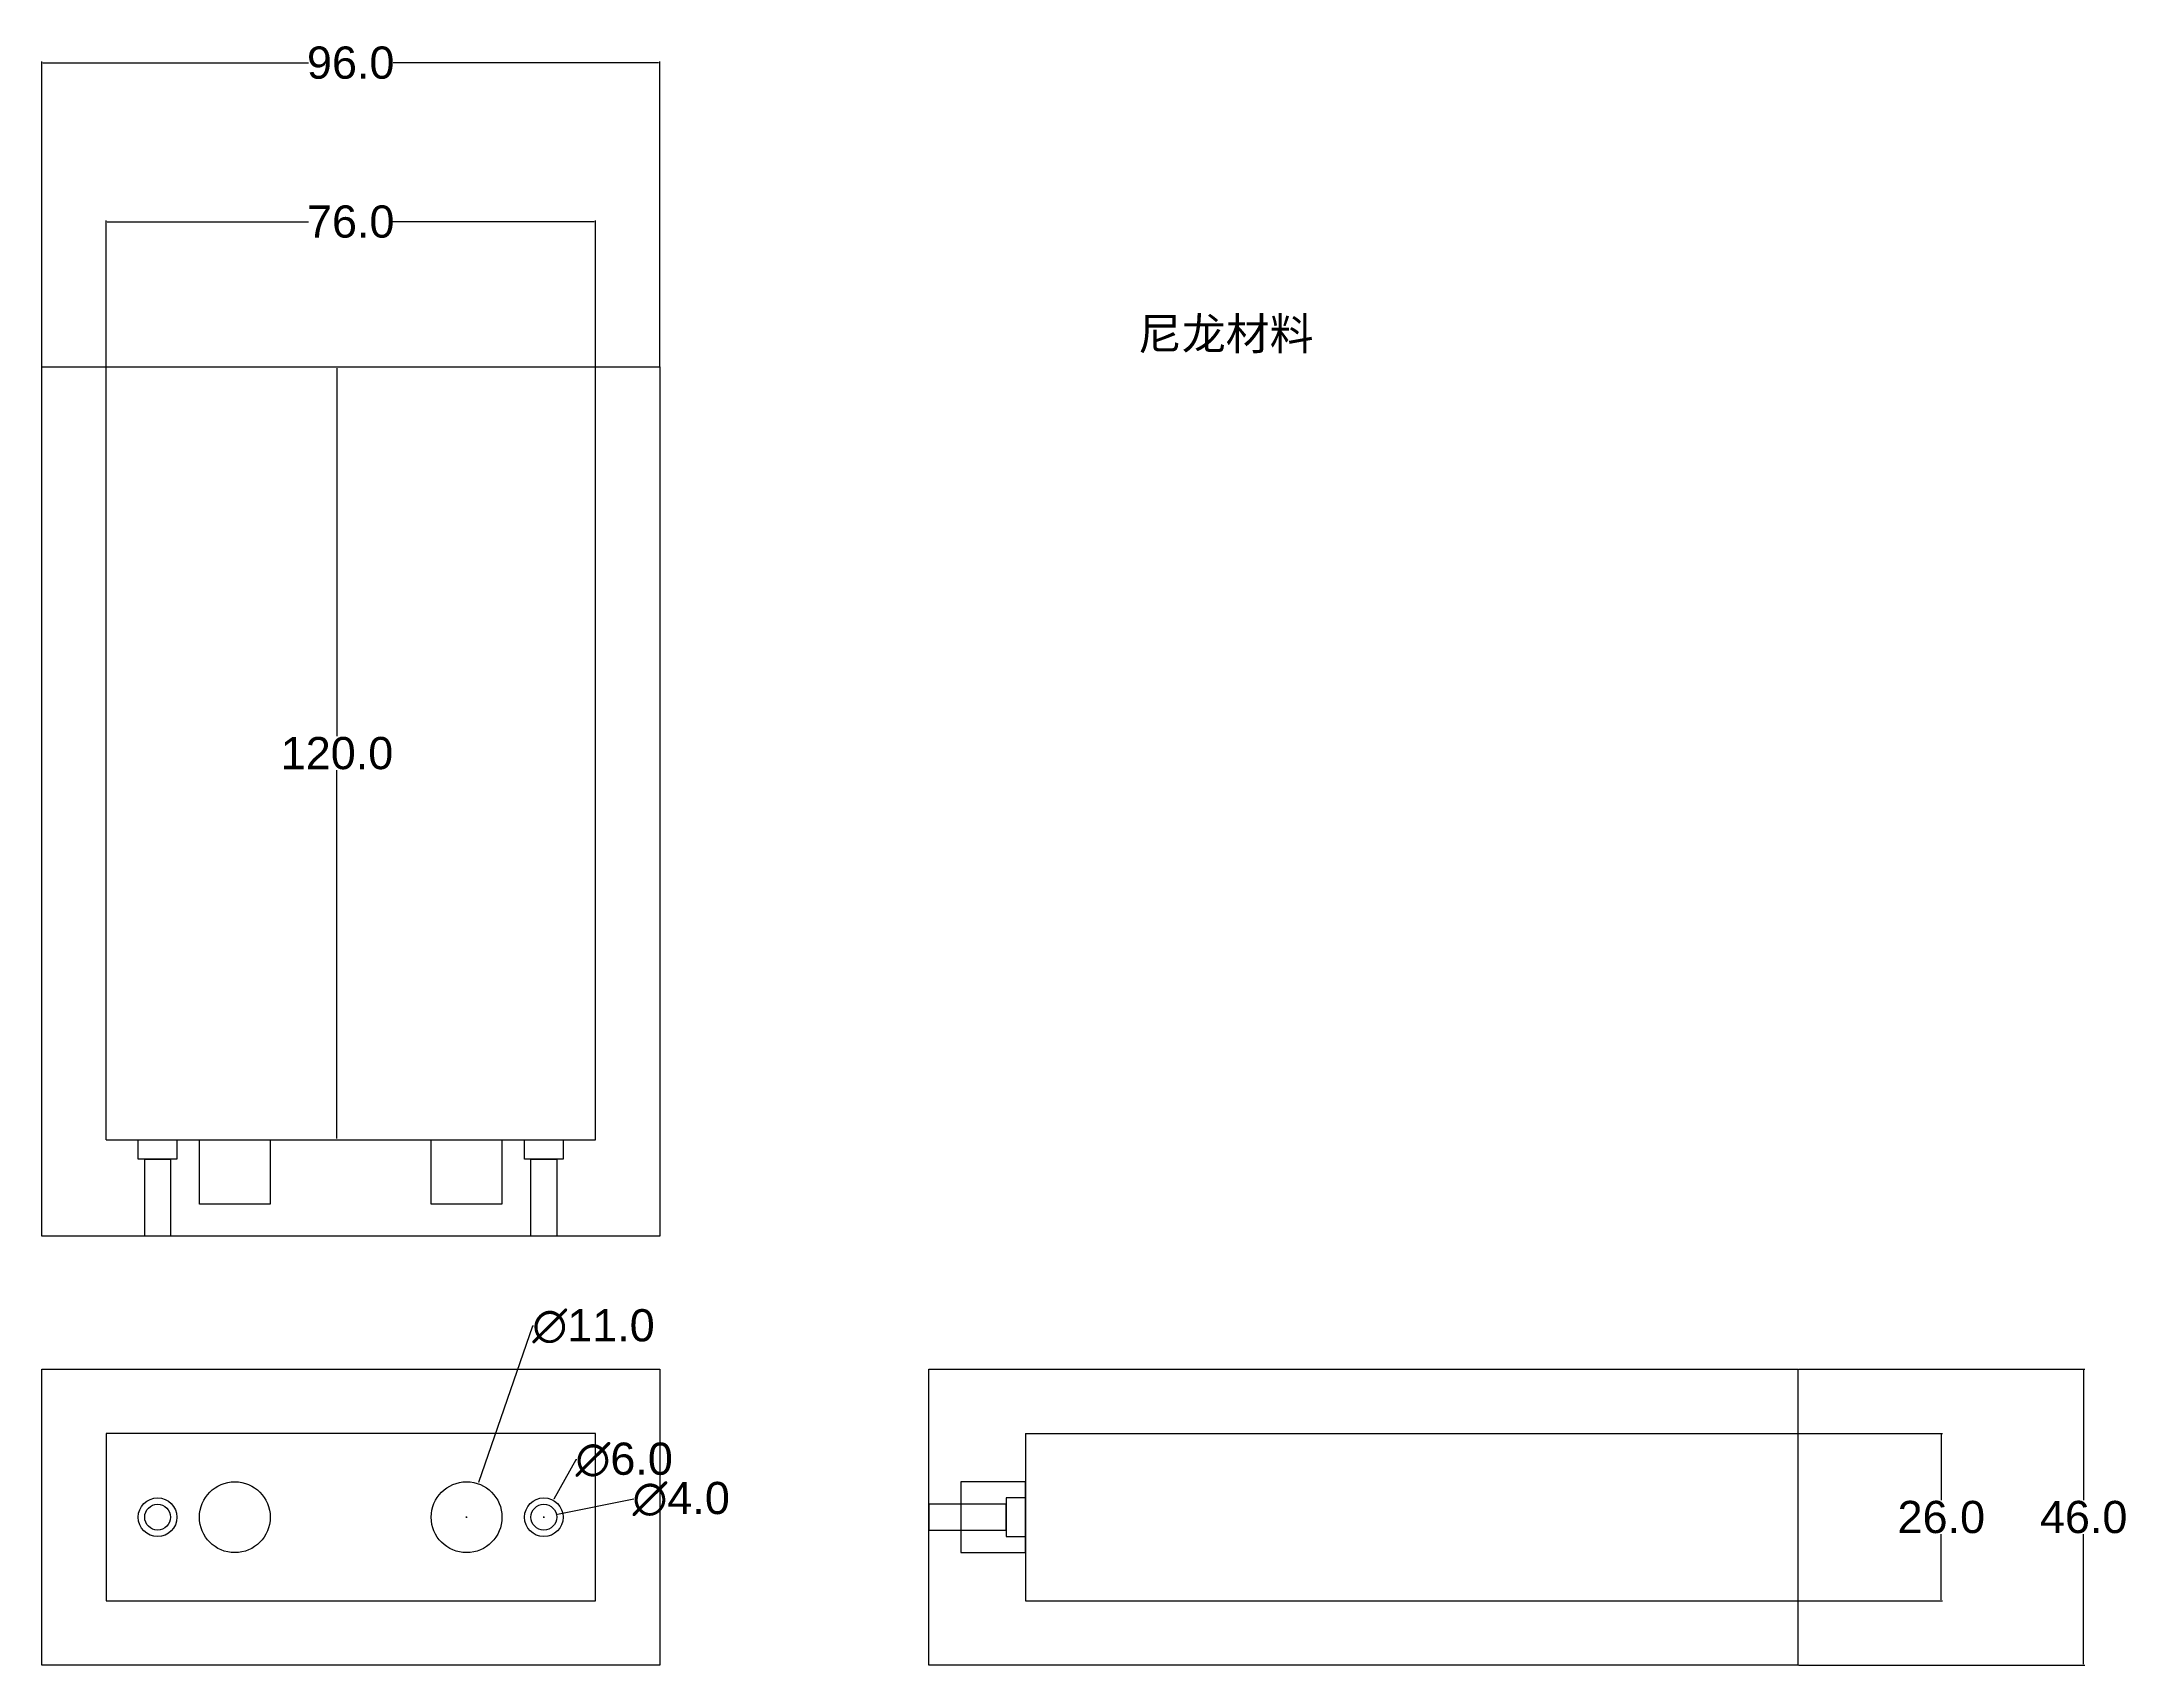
# Model space of a CAD drawing. Header units: inches. Extents: x 40 to 364, y 14 to 266.
import ezdxf

# ---------------------------------------------------------------- set-up
doc = ezdxf.new("R2010")
doc.units = ezdxf.units.IN
doc.header["$MEASUREMENT"] = 0
doc.styles.get("Standard").update_dxf_attribs({"font": 'arial.ttf'})
doc.styles.add('样式 1', font='arial.ttf', dxfattribs={"height": 5})
doc.dimstyles.get("Standard").update_dxf_attribs({"dimtxt": 0.18, "dimasz": 0.18, "dimexe": 0.18, "dimexo": 0.0625, "dimgap": 0.09, "dimtad": 0, "dimtih": 1, "dimtoh": 1, "dimdec": 1, "dimzin": 0, "dimdsep": 46, "dimtxsty": 'Standard', "dimcen": 0.09, "dimadec": 0, "dimazin": 0, "dimtfac": 1, "dimtdec": 1, "dimtofl": 0, "dimtmove": 0, "dimatfit": 3, "dimfxl": 1, "dimtolj": 1, "dimtzin": 0, "dimarcsym": 0})

# ---------------------------------------------------------------- blocks, each defined once
blk = doc.blocks.new('*D5')
at = {"color": 0, "lineweight": -2, "transparency": 16777216}
for p, q in [((40.4, 215.6), (40.4, 262.94)), ((40.58, 262.76), (81.82, 262.76)), ((136.22, 262.76), (94.97, 262.76)), ((136.4, 215.6), (136.4, 262.94))]:
    blk.add_line(p, q, dxfattribs=at)
at = {"color": 0, "transparency": 16777216}
for points in [[(40.58, 262.79), (40.58, 262.73), (40.4, 262.76)], [(136.22, 262.79), (136.22, 262.73), (136.4, 262.76)]]:
    blk.add_solid(points, dxfattribs=at)
at = {"layer": 'Defpoints', "color": 0, "transparency": 16777216}
for p in [(136.4, 262.76), (40.4, 215.54), (136.4, 215.54)]:
    blk.add_point(p, dxfattribs=at)
at = {"color": 0, "transparency": 16777216, "insert": (88.4, 262.76), "char_height": 5, "attachment_point": 5, "style": '样式 1'}
blk.add_mtext('\\A1;96.0', dxfattribs=at)
blk = doc.blocks.new('*D6')
at = {"color": 0, "lineweight": -2, "transparency": 16777216}
for p, q in [((50.4, 215.6), (50.4, 238.26)), ((50.58, 238.08), (81.84, 238.08)), ((126.22, 238.08), (94.95, 238.08)), ((126.4, 215.6), (126.4, 238.26))]:
    blk.add_line(p, q, dxfattribs=at)
at = {"color": 0, "transparency": 16777216}
for points in [[(50.58, 238.11), (50.58, 238.05), (50.4, 238.08)], [(126.22, 238.11), (126.22, 238.05), (126.4, 238.08)]]:
    blk.add_solid(points, dxfattribs=at)
at = {"layer": 'Defpoints', "color": 0, "transparency": 16777216}
for p in [(126.4, 238.08), (50.4, 215.54), (126.4, 215.54)]:
    blk.add_point(p, dxfattribs=at)
at = {"color": 0, "transparency": 16777216, "insert": (88.4, 238.08), "char_height": 5, "attachment_point": 5, "style": '样式 1'}
blk.add_mtext('\\A1;76.0', dxfattribs=at)
blk = doc.blocks.new('*D9')
at = {"color": 0, "lineweight": -2, "transparency": 16777216}
for p, q in [((313.27, 49.92), (335.66, 49.92)), ((335.48, 49.74), (335.48, 39.57)), ((335.48, 24.1), (335.48, 34.28)), ((313.27, 23.92), (335.66, 23.92))]:
    blk.add_line(p, q, dxfattribs=at)
at = {"color": 0, "transparency": 16777216}
for points in [[(335.45, 49.74), (335.51, 49.74), (335.48, 49.92)], [(335.45, 24.1), (335.51, 24.1), (335.48, 23.92)]]:
    blk.add_solid(points, dxfattribs=at)
at = {"layer": 'Defpoints', "color": 0, "transparency": 16777216}
for p in [(313.2, 49.92), (313.2, 23.92), (335.48, 23.92)]:
    blk.add_point(p, dxfattribs=at)
at = {"color": 0, "transparency": 16777216, "insert": (335.48, 36.92), "char_height": 5, "attachment_point": 5, "style": '样式 1'}
blk.add_mtext('\\A1;26.0', dxfattribs=at)
blk = doc.blocks.new('*D10')
at = {"color": 0, "lineweight": -2, "transparency": 16777216}
for p, q in [((313.27, 59.92), (357.77, 59.92)), ((357.59, 59.74), (357.59, 39.57)), ((357.59, 14.1), (357.59, 34.28)), ((313.27, 13.92), (357.77, 13.92))]:
    blk.add_line(p, q, dxfattribs=at)
at = {"color": 0, "transparency": 16777216}
for points in [[(357.56, 59.74), (357.62, 59.74), (357.59, 59.92)], [(357.56, 14.1), (357.62, 14.1), (357.59, 13.92)]]:
    blk.add_solid(points, dxfattribs=at)
at = {"layer": 'Defpoints', "color": 0, "transparency": 16777216}
for p in [(313.2, 59.92), (313.2, 13.92), (357.59, 13.92)]:
    blk.add_point(p, dxfattribs=at)
at = {"color": 0, "transparency": 16777216, "insert": (357.59, 36.92), "char_height": 5, "attachment_point": 5, "style": '样式 1'}
blk.add_mtext('\\A1;46.0', dxfattribs=at)
blk = doc.blocks.new('*D11')
at = {"color": 0, "lineweight": -2, "transparency": 16777216}
for p, q in [((116.64, 66.56), (108.25, 42.29)), ((116.82, 66.56), (116.64, 66.56)), ((106.31, 36.92), (106.49, 36.92)), ((106.4, 36.83), (106.4, 37.01))]:
    blk.add_line(p, q, dxfattribs=at)
at = {"color": 0, "transparency": 16777216}
blk.add_solid([(108.23, 42.3), (108.28, 42.28), (108.2, 42.12)], dxfattribs=at)
at = {"layer": 'Defpoints', "color": 0, "transparency": 16777216}
for p in [(108.2, 42.12), (104.6, 31.73)]:
    blk.add_point(p, dxfattribs=at)
at = {"color": 0, "transparency": 16777216, "insert": (126.12, 66.56), "char_height": 5, "attachment_point": 5, "style": '样式 1'}
blk.add_mtext('\\A1;∅11.0', dxfattribs=at)
blk = doc.blocks.new('*D12')
at = {"color": 0, "lineweight": -2, "transparency": 16777216}
for p, q in [((123.35, 45.84), (119.94, 39.7)), ((123.53, 45.84), (123.35, 45.84)), ((118.31, 36.92), (118.49, 36.92)), ((118.4, 36.83), (118.4, 37.01))]:
    blk.add_line(p, q, dxfattribs=at)
at = {"color": 0, "transparency": 16777216}
blk.add_solid([(119.92, 39.72), (119.97, 39.69), (119.85, 39.55)], dxfattribs=at)
at = {"layer": 'Defpoints', "color": 0, "transparency": 16777216}
for p in [(119.85, 39.55), (116.94, 34.3)]:
    blk.add_point(p, dxfattribs=at)
at = {"color": 0, "transparency": 16777216, "insert": (130.88, 45.84), "char_height": 5, "attachment_point": 5, "style": '样式 1'}
blk.add_mtext('\\A1;∅6.0', dxfattribs=at)
blk = doc.blocks.new('*D13')
at = {"color": 0, "lineweight": -2, "transparency": 16777216}
for p, q in [((132.39, 39.74), (120.54, 37.35)), ((118.31, 36.92), (118.49, 36.92)), ((118.4, 36.83), (118.4, 37.01))]:
    blk.add_line(p, q, dxfattribs=at)
at = {"color": 0, "transparency": 16777216}
blk.add_solid([(120.53, 37.38), (120.54, 37.32), (120.36, 37.32)], dxfattribs=at)
at = {"layer": 'Defpoints', "color": 0, "transparency": 16777216}
for p in [(116.44, 36.53), (120.36, 37.32)]:
    blk.add_point(p, dxfattribs=at)
at = {"color": 0, "transparency": 16777216, "insert": (139.74, 39.74), "char_height": 5, "attachment_point": 5, "style": '样式 1'}
blk.add_mtext('\\A1;∅4.0', dxfattribs=at)
blk = doc.blocks.new('*D14')
at = {"color": 0, "lineweight": -2, "transparency": 16777216}
for p, q in [((50.46, 215.54), (86.45, 215.54)), ((86.27, 215.36), (86.27, 158.18)), ((86.27, 95.72), (86.27, 152.9)), ((50.46, 95.54), (86.45, 95.54))]:
    blk.add_line(p, q, dxfattribs=at)
at = {"color": 0, "transparency": 16777216}
for points in [[(86.24, 215.36), (86.3, 215.36), (86.27, 215.54)], [(86.24, 95.72), (86.3, 95.72), (86.27, 95.54)]]:
    blk.add_solid(points, dxfattribs=at)
at = {"layer": 'Defpoints', "color": 0, "transparency": 16777216}
for p in [(50.4, 215.54), (50.4, 95.54), (86.27, 95.54)]:
    blk.add_point(p, dxfattribs=at)
at = {"color": 0, "transparency": 16777216, "insert": (86.27, 155.54), "char_height": 5, "attachment_point": 5, "style": '样式 1'}
blk.add_mtext('\\A1;120.0', dxfattribs=at)

msp = doc.modelspace()

# ---------------------------------------------------------------- linework, layer by layer
for p, q in [((40.4, 95.54), (40.4, 215.54)), ((40.4, 215.54), (136.4, 215.54)), ((50.4, 95.54), (50.4, 215.54)), ((126.4, 95.54), (126.4, 215.54)), ((136.4, 215.54), (136.4, 95.54)), ((193.2, 49.92), (313.2, 49.92)), ((193.2, 23.92), (313.2, 23.92))]:
    msp.add_line(p, q)
for points in [[(136.4, 95.54), (136.4, 80.54), (40.4, 80.54), (40.4, 95.54)], [(50.4, 95.54), (126.4, 95.54)], [(193.2, 13.92), (178.2, 13.92), (178.2, 59.92), (193.2, 59.92)], [(193.2, 49.92), (193.2, 23.92)]]:
    msp.add_lwpolyline(points)
for points in [[(55.4, 95.54), (61.4, 95.54), (61.4, 92.54), (55.4, 92.54)], [(64.9, 95.54), (75.9, 95.54), (75.9, 85.54), (64.9, 85.54)], [(100.9, 95.54), (111.9, 95.54), (111.9, 85.54), (100.9, 85.54)], [(115.4, 95.54), (121.4, 95.54), (121.4, 92.54), (115.4, 92.54)], [(56.4, 92.54), (60.4, 92.54), (60.4, 80.54), (56.4, 80.54)], [(116.4, 92.54), (120.4, 92.54), (120.4, 80.54), (116.4, 80.54)], [(40.4, 59.92), (136.4, 59.92), (136.4, 13.92), (40.4, 13.92)], [(178.2, 59.92), (313.2, 59.92), (313.2, 13.92), (178.2, 13.92)], [(50.4, 23.92), (126.4, 23.92), (126.4, 49.92), (50.4, 49.92)], [(193.2, 42.42), (183.2, 42.42), (183.2, 31.42), (193.2, 31.42)], [(190.2, 38.92), (178.2, 38.92), (178.2, 34.92), (190.2, 34.92)], [(193.2, 39.92), (190.2, 39.92), (190.2, 33.92), (193.2, 33.92)]]:
    msp.add_lwpolyline(points, close=True)
for centre, radius in [((70.4, 36.92), 5.5), ((106.4, 36.92), 5.5), ((58.4, 36.92), 3), ((58.4, 36.92), 2), ((118.4, 36.92), 3), ((118.4, 36.92), 2)]:
    msp.add_circle(centre, radius)

# ---------------------------------------------------------------- texts
at = {"insert": (210.68, 223.2), "char_height": 5, "attachment_point": 1, "style": '样式 1'}
msp.add_mtext_dynamic_manual_height_columns('{\\fSimSun|b0|i0|c134|p2;尼龙材料}', width=161.1724, gutter_width=25, heights=[0], dxfattribs=at)

# ---------------------------------------------------------------- dimensions: what is measured, and where the dimension line sits
for base, p1, p2, picture, middle in [((136.4, 262.76), (40.4, 215.54), (136.4, 215.54), '*D5', (88.4, 262.76)), ((126.4, 238.08), (50.4, 215.54), (126.4, 215.54), '*D6', (88.4, 238.08))]:
    dim = msp.add_linear_dim(base=base, p1=p1, p2=p2, dimstyle='Standard', override={"dimtxsty": '样式 1'})
    dim.commit()
    dim.dimension.update_dxf_attribs({"geometry": picture, "text_midpoint": middle})
for base, p1, p2, picture, middle in [((86.27, 95.54), (50.4, 215.54), (50.4, 95.54), '*D14', (86.27, 155.54)), ((335.48, 23.92), (313.2, 49.92), (313.2, 23.92), '*D9', (335.48, 36.92))]:
    dim = msp.add_linear_dim(base=base, p1=p1, p2=p2, angle=90, dimstyle='Standard', override={"dimtxsty": '样式 1'})
    dim.commit()
    dim.dimension.update_dxf_attribs({"geometry": picture, "text_midpoint": middle})
for p1, p2, picture, middle in [((104.6, 31.73), (108.2, 42.12), '*D11', (126.12, 66.56)), ((116.94, 34.3), (119.85, 39.55), '*D12', (130.88, 45.84)), ((116.44, 36.53), (120.36, 37.32), '*D13', (132.39, 39.74))]:
    dim = msp.add_diameter_dim_2p(p1=p1, p2=p2, dimstyle='Standard', override={"dimtxsty": '样式 1'})
    dim.commit()
    dim.dimension.update_dxf_attribs({"geometry": picture, "text_midpoint": middle, "dimtype": 163})
dim = msp.add_linear_dim(base=(357.59, 13.92), p1=(313.2, 59.92), p2=(313.2, 13.92), angle=90, dimstyle='Standard', override={"dimtxsty": '样式 1'})
dim.commit()
dim.dimension.update_dxf_attribs({"geometry": '*D10', "text_midpoint": (357.59, 36.92), "dimtype": 160})

doc.saveas('drawing.dxf')
